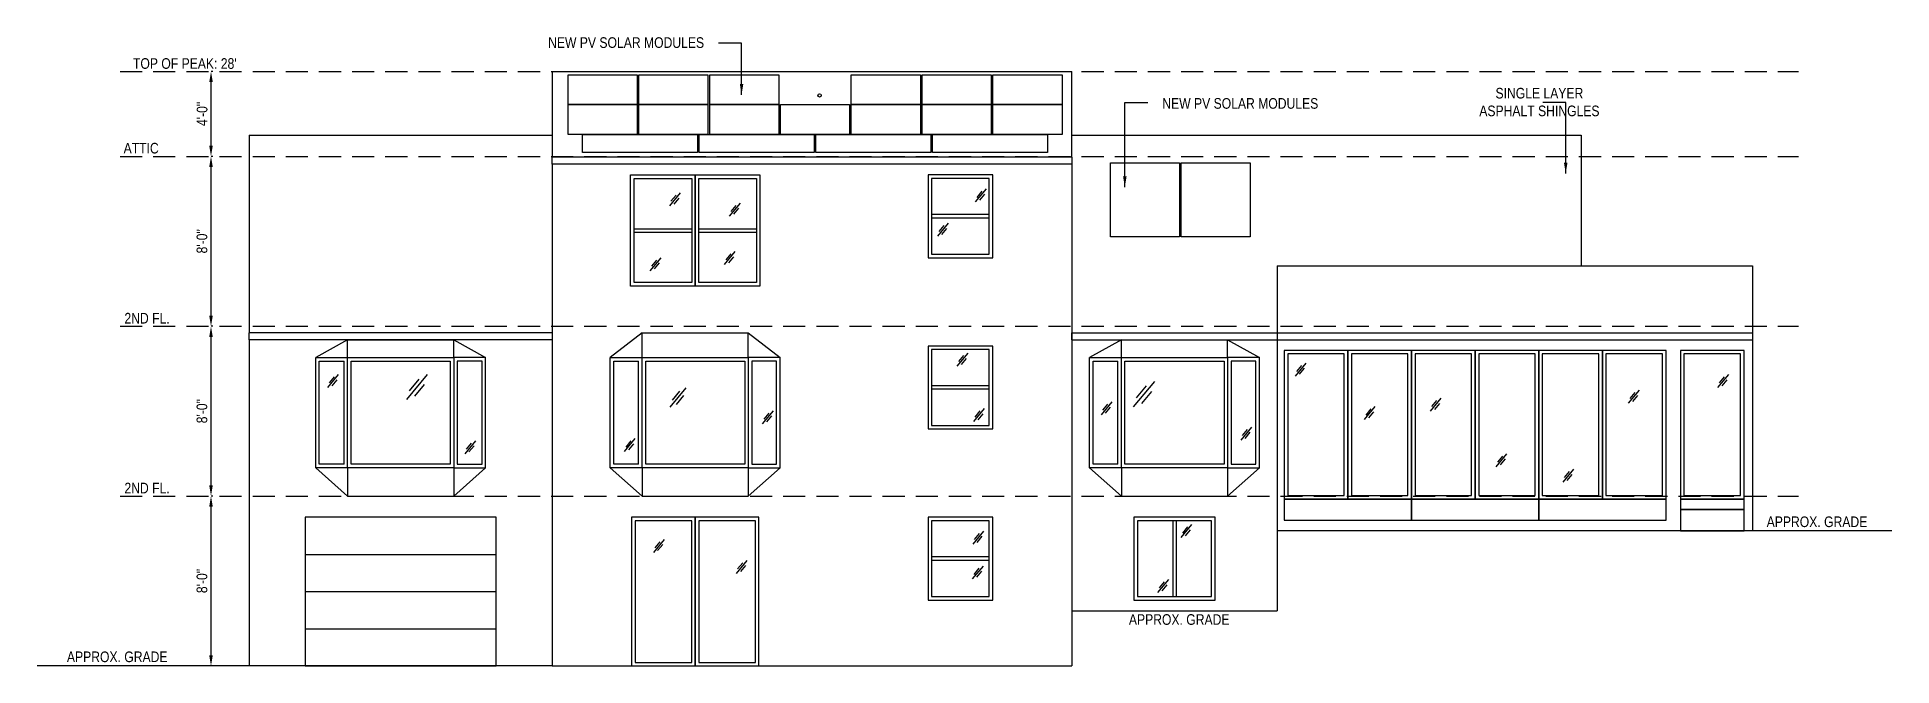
# Model space of a CAD drawing. Header units: feet. Extents: x -13431 to 20448, y 10370 to 29871.
# Drawn here: x 19399 to 20448, y 14327 to 14683 of the extents above; entities that cross this region are included whole.
import ezdxf

# ---------------------------------------------------------------- set-up
doc = ezdxf.new("R2010")
doc.units = ezdxf.units.FT
doc.header["$MEASUREMENT"] = 0
doc.linetypes.add('HIDDEN', pattern=[0.375, 0.25, -0.125])
doc.layers.add('Z - HANWAH 250 HATCH', color=9, linetype='Continuous')
doc.styles.add('1QUATER', font='technic_.ttf', dxfattribs={"height": 6})
doc.dimstyles.new('1QUATER', dxfattribs={"dimscale": 0, "dimtxt": 6, "dimasz": 6, "dimexe": 0, "dimexo": 1, "dimgap": 2, "dimtad": 1, "dimdec": 4, "dimzin": 3, "dimdsep": 46, "dimlunit": 4, "dimtxsty": '1QUATER', "dimcen": 6, "dimclrd": 1, "dimclre": 1, "dimclrt": 7, "dimadec": 0, "dimazin": 0, "dimtfac": 1, "dimtdec": 4, "dimtofl": 0, "dimtmove": 2, "dimatfit": 3, "dimfxl": 1, "dimfrac": 2, "dimtolj": 1, "dimtzin": 0, "dimarcsym": 1})

msp = doc.modelspace()

# ---------------------------------------------------------------- texts
at = {"color": 7, "char_height": 6, "attachment_point": 5, "style": '1QUATER'}
for s, insert in [('\\A1;NEW PV SOLAR MODULES', (19732.22753, 14679.3933)), ("\\A1;TOP OF PEAK: 28'", (19482.68361, 14667.56886)), ('\\A1;SINGLE LAYER \\PASPHALT SHINGLES', (20248.68793, 14645.787)), ('\\A1;NEW PV SOLAR MODULES', (20079.55051, 14645.00546)), ('\\A1;ATTIC', (19458.00679, 14619.71935)), ('\\A1;2ND FL.', (19461.33434, 14523.64097)), ('\\A1;2ND FL.', (19461.33434, 14427.64097)), ('\\A1;APPROX. GRADE', (20405.65918, 14408.54834)), ('\\A1;APPROX. GRADE', (20044.99362, 14353.29895)), ('\\A1;APPROX. GRADE', (19444.45847, 14332.22987))]:
    msp.add_mtext(s, dxfattribs=dict(at, insert=insert))

# ---------------------------------------------------------------- blocks, each defined once
blk = doc.blocks.new('*D102')
at = {"color": 1, "lineweight": -2, "transparency": 16777216}
for p, q in [((19498.5, 14423.1), (19497.5, 14423.1)), ((19497.5, 14333.1), (19497.5, 14417.1)), ((19498.5, 14327.1), (19497.5, 14327.1))]:
    blk.add_line(p, q, dxfattribs=at)
at = {"color": 1, "transparency": 16777216}
for points in [[(19496.5, 14417.1), (19498.5, 14417.1), (19497.5, 14423.1)], [(19496.5, 14333.1), (19498.5, 14333.1), (19497.5, 14327.1)]]:
    blk.add_solid(points, dxfattribs=at)
at = {"layer": 'Defpoints', "color": 0, "transparency": 16777216}
for p in [(19497.5, 14423.1), (19497.5, 14423.1), (19497.5, 14327.1)]:
    blk.add_point(p, dxfattribs=at)
at = {"color": 7, "transparency": 16777216, "insert": (19492.4, 14375.1), "char_height": 6, "attachment_point": 5, "rotation": 90, "style": '1QUATER'}
blk.add_mtext('\\A1;8\'-0"', dxfattribs=at)
blk = doc.blocks.new('*D98')
at = {"color": 1, "lineweight": -2, "transparency": 16777216}
for p, q in [((19498.5, 14519.1), (19497.5, 14519.1)), ((19497.5, 14429.1), (19497.5, 14513.1)), ((19498.5, 14423.1), (19497.5, 14423.1))]:
    blk.add_line(p, q, dxfattribs=at)
at = {"color": 1, "transparency": 16777216}
for points in [[(19496.5, 14513.1), (19498.5, 14513.1), (19497.5, 14519.1)], [(19496.5, 14429.1), (19498.5, 14429.1), (19497.5, 14423.1)]]:
    blk.add_solid(points, dxfattribs=at)
at = {"layer": 'Defpoints', "color": 0, "transparency": 16777216}
for p in [(19497.5, 14519.1), (19497.5, 14519.1), (19497.5, 14423.1)]:
    blk.add_point(p, dxfattribs=at)
at = {"color": 7, "transparency": 16777216, "insert": (19492.4, 14471.1), "char_height": 6, "attachment_point": 5, "rotation": 90, "style": '1QUATER'}
blk.add_mtext('\\A1;8\'-0"', dxfattribs=at)
blk = doc.blocks.new('*D99')
at = {"color": 1, "lineweight": -2, "transparency": 16777216}
for p, q in [((19498.5, 14615.1), (19497.5, 14615.1)), ((19497.5, 14525.1), (19497.5, 14609.1)), ((19498.5, 14519.1), (19497.5, 14519.1))]:
    blk.add_line(p, q, dxfattribs=at)
at = {"color": 1, "transparency": 16777216}
for points in [[(19496.5, 14609.1), (19498.5, 14609.1), (19497.5, 14615.1)], [(19496.5, 14525.1), (19498.5, 14525.1), (19497.5, 14519.1)]]:
    blk.add_solid(points, dxfattribs=at)
at = {"layer": 'Defpoints', "color": 0, "transparency": 16777216}
for p in [(19497.5, 14615.1), (19497.5, 14615.1), (19497.5, 14519.1)]:
    blk.add_point(p, dxfattribs=at)
at = {"color": 7, "transparency": 16777216, "insert": (19492.4, 14567.1), "char_height": 6, "attachment_point": 5, "rotation": 90, "style": '1QUATER'}
blk.add_mtext('\\A1;8\'-0"', dxfattribs=at)
blk = doc.blocks.new('*D100')
at = {"color": 1, "lineweight": -2, "transparency": 16777216}
for p, q in [((19498.5, 14663.1), (19497.5, 14663.1)), ((19497.5, 14621.1), (19497.5, 14657.1)), ((19498.5, 14615.1), (19497.5, 14615.1))]:
    blk.add_line(p, q, dxfattribs=at)
at = {"color": 1, "transparency": 16777216}
for points in [[(19496.5, 14657.1), (19498.5, 14657.1), (19497.5, 14663.1)], [(19496.5, 14621.1), (19498.5, 14621.1), (19497.5, 14615.1)]]:
    blk.add_solid(points, dxfattribs=at)
at = {"layer": 'Defpoints', "color": 0, "transparency": 16777216}
for p in [(19497.5, 14663.1), (19497.5, 14663.1), (19497.5, 14615.1)]:
    blk.add_point(p, dxfattribs=at)
at = {"color": 7, "transparency": 16777216, "insert": (19492.5, 14639.1), "char_height": 6, "attachment_point": 5, "rotation": 90, "style": '1QUATER'}
blk.add_mtext('\\A1;4\'-0"', dxfattribs=at)

# ---------------------------------------------------------------- dimensions: what is measured, and where the dimension line sits
at = {"color": 1}
for base, p1, p2, picture, middle in [((19497.51159, 14663.13412), (19497.51159, 14615.13412), (19497.51159, 14663.13412), '*D100', (19492.45895, 14639.13412)), ((19497.51159, 14615.13412), (19497.51159, 14519.13412), (19497.51159, 14615.13412), '*D99', (19492.4458, 14567.13412)), ((19497.51159, 14519.13412), (19497.51159, 14423.13412), (19497.51159, 14519.13412), '*D98', (19492.4458, 14471.13412)), ((19497.51159, 14423.13412), (19497.51159, 14327.13412), (19497.51159, 14423.13412), '*D102', (19492.4458, 14375.13412))]:
    dim = msp.add_linear_dim(base=base, p1=p1, p2=p2, angle=90, dimstyle='1QUATER', override={"dimscale": 1}, dxfattribs=at)
    dim.commit()
    dim.dimension.update_dxf_attribs({"geometry": picture, "text_midpoint": middle})

# ---------------------------------------------------------------- linework, layer by layer
at = {"color": 1, "linetype": 'HIDDEN', "ltscale": 50}
for p, q in [((19446.06329, 14663.13412), (20395.26625, 14663.13412)), ((19446.06329, 14615.13412), (20395.26625, 14615.13412)), ((19446.06329, 14519.13412), (20395.26625, 14519.13412)), ((19446.06329, 14423.13412), (20395.26625, 14423.13412))]:
    msp.add_line(p, q, dxfattribs=at)
at = {"color": 4}
for p, q in [((19690.34722, 14663.13412), (19984.34722, 14663.13412)), ((19690.34722, 14663.13412), (19690.34722, 14614.63532)), ((19984.34722, 14614.63532), (19984.34722, 14663.13412)), ((19519.15432, 14627.13412), (19690.34722, 14627.13412)), ((19519.15432, 14627.13412), (19519.15432, 14515.45259)), ((19984.34722, 14627.13412), (20272.34722, 14627.13412)), ((20272.34722, 14627.13412), (20272.34722, 14553.29336)), ((19937.6028, 14582.21315), (19905.00207, 14582.21315)), ((19937.6028, 14580.21315), (19905.00207, 14580.21315)), ((19736.71033, 14574.20605), (19769.31106, 14574.20605)), ((19736.71033, 14572.20605), (19769.31106, 14572.20605)), ((19773.31106, 14574.20605), (19805.9118, 14574.20605)), ((19773.31106, 14572.20605), (19805.9118, 14572.20605)), ((19558.75077, 14441.13412), (19558.75077, 14499.45259)), ((19558.75077, 14499.45259), (19572.75077, 14499.45259)), ((19572.75077, 14441.13412), (19572.75077, 14499.45259)), ((19636.75077, 14499.45259), (19636.75077, 14441.13412)), ((19650.75077, 14499.45259), (19636.75077, 14499.45259)), ((19650.75077, 14441.13412), (19650.75077, 14499.45259)), ((19725.31106, 14441.13412), (19725.31106, 14499.45259)), ((19725.31106, 14499.45259), (19739.31106, 14499.45259)), ((19739.31106, 14441.13412), (19739.31106, 14499.45259)), ((19803.31106, 14499.45259), (19803.31106, 14441.13412)), ((19817.31106, 14499.45259), (19803.31106, 14499.45259)), ((19817.31106, 14441.13412), (19817.31106, 14499.45259)), ((19996.34722, 14441.13412), (19996.34722, 14499.45259)), ((19996.34722, 14499.45259), (20010.34722, 14499.45259)), ((20010.34722, 14441.13412), (20010.34722, 14499.45259)), ((20074.34722, 14499.45259), (20074.34722, 14441.13412)), ((20088.34722, 14499.45259), (20074.34722, 14499.45259)), ((20088.34722, 14441.13412), (20088.34722, 14499.45259)), ((19937.6028, 14485.46255), (19905.00207, 14485.46255)), ((19937.6028, 14483.46255), (19905.00207, 14483.46255)), ((19572.75077, 14441.13412), (19558.75077, 14441.13412)), ((19636.75077, 14441.13412), (19650.75077, 14441.13412)), ((19739.31106, 14441.13412), (19725.31106, 14441.13412)), ((19803.31106, 14441.13412), (19817.31106, 14441.13412)), ((20010.34722, 14441.13412), (19996.34722, 14441.13412)), ((20074.34722, 14441.13412), (20088.34722, 14441.13412)), ((20041.34722, 14409.13412), (20041.34722, 14366.28978)), ((20043.34722, 14409.13412), (20043.34722, 14366.28978)), ((19550.75077, 14390.13412), (19658.75077, 14390.13412)), ((19937.6028, 14388.71195), (19905.00207, 14388.71195)), ((19937.6028, 14386.71195), (19905.00207, 14386.71195)), ((19550.75077, 14369.13412), (19658.75077, 14369.13412)), ((19550.75077, 14348.13412), (19658.75077, 14348.13412))]:
    msp.add_line(p, q, dxfattribs=at)
at = {"color": 1}
for p, q in [((19984.34722, 14614.63532), (19690.34722, 14614.63532)), ((19690.34722, 14610.63532), (19690.34722, 14614.63532)), ((19984.34722, 14614.63532), (19984.34722, 14610.63532)), ((19984.34722, 14610.63532), (19690.34722, 14610.63532)), ((19690.34722, 14610.63532), (19690.34722, 14327.13412)), ((19984.34722, 14610.63532), (19984.34722, 14327.13412)), ((20100.34722, 14553.29336), (20100.34722, 14515.45259)), ((20100.34722, 14553.29336), (20369.14417, 14553.29336)), ((20369.14417, 14553.29336), (20369.14417, 14515.45259)), ((19690.34722, 14515.45259), (19519.15432, 14515.45259)), ((19519.15432, 14511.45259), (19519.15432, 14515.45259)), ((19690.34722, 14511.45259), (19519.15432, 14511.45259)), ((19519.15432, 14511.45259), (19519.15432, 14327.13412)), ((19574.75077, 14511.45259), (19556.75077, 14501.45259)), ((19574.75077, 14501.45259), (19574.75077, 14511.45259)), ((19634.75077, 14501.45259), (19634.75077, 14511.45259)), ((19634.75077, 14511.45259), (19652.75077, 14501.45259)), ((19741.31106, 14515.45259), (19723.31106, 14501.45259)), ((19741.31106, 14501.45259), (19741.31106, 14515.45259)), ((19741.31106, 14515.45259), (19801.31106, 14515.45259)), ((19801.31106, 14501.45259), (19801.31106, 14515.45259)), ((19801.31106, 14515.45259), (19819.31106, 14501.45259)), ((19984.34722, 14515.45259), (20100.34722, 14515.45259)), ((19984.34722, 14511.45259), (19984.34722, 14515.45259)), ((19984.34722, 14511.45259), (20100.34722, 14511.45259)), ((20012.34722, 14511.45259), (19994.34722, 14501.45259)), ((20012.34722, 14501.45259), (20012.34722, 14511.45259)), ((20012.34722, 14511.45259), (20072.34722, 14511.45259)), ((20072.34722, 14501.45259), (20072.34722, 14511.45259)), ((20072.34722, 14511.45259), (20090.34722, 14501.45259)), ((19556.75077, 14439.13412), (19556.75077, 14501.45259)), ((19556.75077, 14501.45259), (19574.75077, 14501.45259)), ((19652.75077, 14501.45259), (19634.75077, 14501.45259)), ((19652.75077, 14439.13412), (19652.75077, 14501.45259)), ((19723.31106, 14439.13412), (19723.31106, 14501.45259)), ((19723.31106, 14501.45259), (19741.31106, 14501.45259)), ((19819.31106, 14501.45259), (19801.31106, 14501.45259)), ((19819.31106, 14439.13412), (19819.31106, 14501.45259)), ((19994.34722, 14439.13412), (19994.34722, 14501.45259)), ((19994.34722, 14501.45259), (20012.34722, 14501.45259)), ((20090.34722, 14501.45259), (20072.34722, 14501.45259)), ((20090.34722, 14439.13412), (20090.34722, 14501.45259)), ((19574.75077, 14439.13412), (19556.75077, 14439.13412)), ((19556.75077, 14439.13412), (19574.75077, 14423.13412)), ((19574.75077, 14439.13412), (19574.75077, 14423.13412)), ((19634.75077, 14439.13412), (19634.75077, 14423.13412)), ((19634.75077, 14439.13412), (19652.75077, 14439.13412)), ((19652.75077, 14439.13412), (19634.75077, 14423.13412)), ((19741.31106, 14439.13412), (19723.31106, 14439.13412)), ((19723.31106, 14439.13412), (19741.31106, 14423.13412)), ((19741.31106, 14439.13412), (19741.31106, 14423.13412)), ((19801.31106, 14439.13412), (19801.31106, 14423.13412)), ((19801.31106, 14439.13412), (19819.31106, 14439.13412)), ((19819.31106, 14439.13412), (19801.31106, 14423.13412)), ((20012.34722, 14439.13412), (19994.34722, 14439.13412)), ((19994.34722, 14439.13412), (20012.34722, 14423.13412)), ((20012.34722, 14439.13412), (20012.34722, 14423.13412)), ((20072.34722, 14439.13412), (20072.34722, 14423.13412)), ((20072.34722, 14439.13412), (20090.34722, 14439.13412)), ((20090.34722, 14439.13412), (20072.34722, 14423.13412)), ((19574.75077, 14423.13412), (19634.75077, 14423.13412)), ((19741.31106, 14423.13412), (19801.31106, 14423.13412)), ((20012.34722, 14423.13412), (20072.34722, 14423.13412)), ((20100.34722, 14403.45259), (20100.34722, 14358.28978))]:
    msp.add_line(p, q, dxfattribs=at)
at = {"color": 9}
for p, q in [((19762.85268, 14594.47062), (19756.76753, 14587.1439)), ((19760.44735, 14593.1598), (19757.60464, 14589.73709)), ((19761.978, 14591.55769), (19759.13529, 14588.13498)), ((19935.77771, 14596.68011), (19929.69256, 14589.35339)), ((19933.37238, 14595.36929), (19930.52967, 14591.94658)), ((19934.90303, 14593.76719), (19932.06033, 14590.34448)), ((19796.66174, 14588.73631), (19790.57658, 14581.40959)), ((19794.2564, 14587.42549), (19791.41369, 14584.00278)), ((19795.78706, 14585.82338), (19792.94435, 14582.40067)), ((19914.33109, 14577.29843), (19908.24593, 14569.97171)), ((19911.92575, 14575.98761), (19909.08305, 14572.5649)), ((19913.45641, 14574.3855), (19910.6137, 14570.96279)), ((19793.79311, 14561.29362), (19787.70796, 14553.9669)), ((19791.38778, 14559.9828), (19788.54507, 14556.56009)), ((19792.91843, 14558.38069), (19790.07572, 14554.95798)), ((19751.78789, 14557.81208), (19745.70273, 14550.48536)), ((19749.38255, 14556.50126), (19746.53984, 14553.07855)), ((19750.91321, 14554.89915), (19748.0705, 14551.47644)), ((19925.38426, 14503.83888), (19919.29911, 14496.51216)), ((19922.97893, 14502.52807), (19920.13622, 14499.10536)), ((19924.50958, 14500.92596), (19921.66687, 14497.50325)), ((20116.58102, 14498.298), (20110.49586, 14490.97128)), ((20114.17569, 14496.98718), (20111.33298, 14493.56447)), ((19569.47436, 14491.79277), (19563.3892, 14484.46605)), ((19567.06902, 14490.48195), (19564.22632, 14487.05924)), ((19568.59968, 14488.87985), (19565.75697, 14485.45714)), ((19619.73106, 14491.79277), (19608.00475, 14477.67392)), ((19615.09589, 14489.26678), (19609.61789, 14482.6711)), ((19618.04552, 14486.17946), (19612.56752, 14479.58378)), ((20030.99725, 14487.94839), (20019.05257, 14473.56662)), ((20026.27577, 14485.37536), (20020.69576, 14478.65685)), ((20115.70634, 14495.38507), (20112.86363, 14491.96236)), ((20355.57104, 14491.79277), (20349.48589, 14484.46605)), ((20353.16571, 14490.48195), (20350.323, 14487.05924)), ((20354.69636, 14488.87985), (20351.85366, 14485.45714)), ((19766.03202, 14484.31399), (19756.96833, 14473.40102)), ((19762.44933, 14482.36156), (19758.21519, 14477.26351)), ((19764.72921, 14479.97525), (19760.49506, 14474.87721)), ((20006.90537, 14476.31983), (20000.82021, 14468.99311)), ((20004.50003, 14475.00902), (20001.65733, 14471.58631)), ((20029.28032, 14482.23054), (20023.70031, 14475.51204)), ((20192.99983, 14478.42707), (20186.91467, 14471.10035)), ((20190.5945, 14477.11625), (20187.75179, 14473.69354)), ((20192.12515, 14475.51414), (20189.28244, 14472.09143)), ((20305.04213, 14482.90854), (20298.95698, 14475.58182)), ((20302.6368, 14481.59772), (20299.79409, 14478.17501)), ((20304.16745, 14479.99561), (20301.32474, 14476.5729)), ((19815.30381, 14471.34764), (19809.21866, 14464.02092)), ((19812.89848, 14470.03682), (19810.05577, 14466.61411)), ((19814.42913, 14468.43471), (19811.58643, 14465.012)), ((19934.75912, 14472.52012), (19928.67397, 14465.1934)), ((19932.35379, 14471.2093), (19929.51108, 14467.78659)), ((19933.88444, 14469.60719), (19931.04174, 14466.18448)), ((20006.03069, 14473.40691), (20003.18798, 14469.9842)), ((20155.72234, 14473.66633), (20149.63719, 14466.33961)), ((20153.31701, 14472.35551), (20150.4743, 14468.9328)), ((20154.84766, 14470.7534), (20152.00495, 14467.33069)), ((19647.10402, 14454.39515), (19641.01886, 14447.06843)), ((19737.23558, 14455.57834), (19731.15043, 14448.25162)), ((19734.83025, 14454.26752), (19731.98754, 14450.84481)), ((20085.88181, 14462.08566), (20079.79665, 14454.75894)), ((20083.47648, 14460.77484), (20080.63377, 14457.35213)), ((20085.00713, 14459.17273), (20082.16442, 14455.75002)), ((19644.69868, 14453.08433), (19641.85598, 14449.66162)), ((19646.22934, 14451.48222), (19643.38663, 14448.05951)), ((19736.3609, 14452.66542), (19733.5182, 14449.2427)), ((20230.15641, 14447.02138), (20224.07126, 14439.69466)), ((20227.75108, 14445.71056), (20224.90837, 14442.28785)), ((20229.28173, 14444.10845), (20226.43902, 14440.68574)), ((20267.96896, 14438.27126), (20261.8838, 14430.94454)), ((20265.56362, 14436.96045), (20262.72091, 14433.53774)), ((20267.09428, 14435.35834), (20264.25157, 14431.93563)), ((19934.30682, 14403.29964), (19928.22167, 14395.97292)), ((19931.90149, 14401.98882), (19929.05878, 14398.56611)), ((20052.02891, 14406.97485), (20045.94376, 14399.64813)), ((20049.62358, 14405.66403), (20046.78087, 14402.24132)), ((20051.15423, 14404.06193), (20048.31152, 14400.63922)), ((19753.78965, 14398.61692), (19747.70449, 14391.2902)), ((19751.38431, 14397.3061), (19748.5416, 14393.88339)), ((19752.91497, 14395.70399), (19750.07226, 14392.28128)), ((19933.43214, 14400.38671), (19930.58944, 14396.964)), ((19800.55464, 14386.73973), (19794.46949, 14379.41301)), ((19798.14931, 14385.42892), (19795.3066, 14382.00621)), ((19799.67997, 14383.82681), (19796.83726, 14380.4041)), ((19934.10135, 14383.58678), (19928.01619, 14376.26006)), ((19931.69601, 14382.27596), (19928.8533, 14378.85325)), ((19933.22667, 14380.67385), (19930.38396, 14377.25114)), ((20038.87703, 14375.95187), (20032.79187, 14368.62515)), ((20036.47169, 14374.64105), (20033.62899, 14371.21834)), ((20038.00235, 14373.03894), (20035.15964, 14369.61623))]:
    msp.add_line(p, q, dxfattribs=at)
at = {"color": 3}
for p, q in [((19574.75077, 14511.45259), (19634.75077, 14511.45259)), ((19690.34722, 14515.45259), (19690.34722, 14511.45259)), ((20100.34722, 14515.45259), (20369.14417, 14515.45259)), ((20100.34722, 14515.45259), (20100.34722, 14511.45259)), ((20100.34722, 14511.45259), (20369.14417, 14511.45259)), ((20100.34722, 14511.45259), (20100.34722, 14403.45259)), ((20369.14417, 14515.45259), (20369.14417, 14511.45259)), ((20369.14417, 14511.45259), (20369.14417, 14403.45259))]:
    msp.add_line(p, q, dxfattribs=at)
at = {"color": 5}
for p, q in [((20448.02668, 14403.45259), (20100.34722, 14403.45259)), ((19984.34722, 14358.28978), (20100.34722, 14358.28978)), ((19690.34722, 14327.13412), (19399.15432, 14327.13412)), ((19690.34722, 14327.13412), (19984.34722, 14327.13412))]:
    msp.add_line(p, q, dxfattribs=at)
at = {"color": 1}
for points in [[(19771.31106, 14541.77679), (19734.71033, 14541.77679), (19734.71033, 14604.63532), (19771.31106, 14604.63532)], [(19807.9118, 14541.77679), (19771.31106, 14541.77679), (19771.31106, 14604.63532), (19807.9118, 14604.63532)], [(19903.00207, 14557.79098), (19939.6028, 14557.79098), (19939.6028, 14604.63532), (19903.00207, 14604.63532)], [(19903.00207, 14461.04038), (19939.6028, 14461.04038), (19939.6028, 14507.88472), (19903.00207, 14507.88472)], [(19574.75077, 14501.45259), (19634.75077, 14501.45259), (19634.75077, 14439.13412), (19574.75077, 14439.13412)], [(19741.31106, 14501.45259), (19801.31106, 14501.45259), (19801.31106, 14439.13412), (19741.31106, 14439.13412)], [(20012.34722, 14501.45259), (20072.34722, 14501.45259), (20072.34722, 14439.13412), (20012.34722, 14439.13412)], [(20104.34722, 14421.45259), (20140.34722, 14421.45259), (20140.34722, 14505.45259), (20104.34722, 14505.45259)], [(20140.34722, 14421.45259), (20176.34722, 14421.45259), (20176.34722, 14505.45259), (20140.34722, 14505.45259)], [(20176.34722, 14421.45259), (20212.34722, 14421.45259), (20212.34722, 14505.45259), (20176.34722, 14505.45259)], [(20212.34722, 14421.45259), (20248.34722, 14421.45259), (20248.34722, 14505.45259), (20212.34722, 14505.45259)], [(20248.34722, 14421.45259), (20284.34722, 14421.45259), (20284.34722, 14505.45259), (20248.34722, 14505.45259)], [(20284.34722, 14421.45259), (20320.34722, 14421.45259), (20320.34722, 14505.45259), (20284.34722, 14505.45259)], [(20328.42041, 14421.45259), (20364.42041, 14421.45259), (20364.42041, 14505.45259), (20328.42041, 14505.45259)], [(20104.34722, 14409.45259), (20176.34722, 14409.45259), (20176.34722, 14421.45259), (20104.34722, 14421.45259)], [(20176.34722, 14409.45259), (20248.34722, 14409.45259), (20248.34722, 14421.45259), (20176.34722, 14421.45259)], [(20248.34722, 14409.45259), (20320.34722, 14409.45259), (20320.34722, 14421.45259), (20248.34722, 14421.45259)], [(20328.42041, 14415.45259), (20364.42041, 14415.45259), (20364.42041, 14421.45259), (20328.42041, 14421.45259)], [(20328.42041, 14403.45259), (20364.42041, 14403.45259), (20364.42041, 14415.45259), (20328.42041, 14415.45259)], [(19550.75077, 14327.13412), (19658.75077, 14327.13412), (19658.75077, 14411.13412), (19550.75077, 14411.13412)], [(19735.31106, 14327.13412), (19771.31106, 14327.13412), (19771.31106, 14411.13412), (19735.31106, 14411.13412)], [(19771.31106, 14327.13412), (19807.31106, 14327.13412), (19807.31106, 14411.13412), (19771.31106, 14411.13412)], [(19903.00207, 14364.28978), (19939.6028, 14364.28978), (19939.6028, 14411.13412), (19903.00207, 14411.13412)], [(20019.3625, 14364.28978), (20065.33194, 14364.28978), (20065.33194, 14411.13412), (20019.3625, 14411.13412)]]:
    msp.add_lwpolyline(points, close=True, dxfattribs=at)
at = {"color": 4}
for points in [[(19769.31106, 14543.77679), (19736.71033, 14543.77679), (19736.71033, 14602.63532), (19769.31106, 14602.63532)], [(19805.9118, 14543.77679), (19773.31106, 14543.77679), (19773.31106, 14602.63532), (19805.9118, 14602.63532)], [(19905.00207, 14559.79098), (19937.6028, 14559.79098), (19937.6028, 14602.63532), (19905.00207, 14602.63532)], [(19576.75077, 14499.45259), (19632.75077, 14499.45259), (19632.75077, 14441.13412), (19576.75077, 14441.13412)], [(19743.31106, 14499.45259), (19799.31106, 14499.45259), (19799.31106, 14441.13412), (19743.31106, 14441.13412)], [(19905.00207, 14463.04038), (19937.6028, 14463.04038), (19937.6028, 14505.88472), (19905.00207, 14505.88472)], [(20014.34722, 14499.45259), (20070.34722, 14499.45259), (20070.34722, 14441.13412), (20014.34722, 14441.13412)], [(20106.34722, 14423.45259), (20138.34722, 14423.45259), (20138.34722, 14503.45259), (20106.34722, 14503.45259)], [(20142.34722, 14423.45259), (20174.34722, 14423.45259), (20174.34722, 14503.45259), (20142.34722, 14503.45259)], [(20178.34722, 14423.45259), (20210.34722, 14423.45259), (20210.34722, 14503.45259), (20178.34722, 14503.45259)], [(20214.34722, 14423.45259), (20246.34722, 14423.45259), (20246.34722, 14503.45259), (20214.34722, 14503.45259)], [(20250.34722, 14423.45259), (20282.34722, 14423.45259), (20282.34722, 14503.45259), (20250.34722, 14503.45259)], [(20286.34722, 14423.45259), (20318.34722, 14423.45259), (20318.34722, 14503.45259), (20286.34722, 14503.45259)], [(20330.42041, 14423.45259), (20362.42041, 14423.45259), (20362.42041, 14503.45259), (20330.42041, 14503.45259)], [(19737.31106, 14329.13412), (19769.31106, 14329.13412), (19769.31106, 14409.13412), (19737.31106, 14409.13412)], [(19773.31106, 14329.13412), (19805.31106, 14329.13412), (19805.31106, 14409.13412), (19773.31106, 14409.13412)], [(19905.00207, 14366.28978), (19937.6028, 14366.28978), (19937.6028, 14409.13412), (19905.00207, 14409.13412)], [(20021.3625, 14366.28978), (20063.33194, 14366.28978), (20063.33194, 14409.13412), (20021.3625, 14409.13412)]]:
    msp.add_lwpolyline(points, close=True, dxfattribs=at)
msp.add_circle((19841.60819, 14649.59469), 0.93752, dxfattribs=at)
at = {"layer": 'Z - HANWAH 250 HATCH', "color": 10, "linetype": 'Continuous', "flags": 128}
for points in [[(19738.43549, 14644.44743), (19699.38549, 14644.44743), (19699.38549, 14661.25773), (19738.43549, 14661.25773)], [(19778.48549, 14644.44743), (19739.43549, 14644.44743), (19739.43549, 14661.25773), (19778.48549, 14661.25773)], [(19818.53549, 14644.44743), (19779.48549, 14644.44743), (19779.48549, 14661.25773), (19818.53549, 14661.25773)], [(19898.63549, 14644.44743), (19859.58549, 14644.44743), (19859.58549, 14661.25773), (19898.63549, 14661.25773)], [(19938.68549, 14644.44743), (19899.63549, 14644.44743), (19899.63549, 14661.25773), (19938.68549, 14661.25773)], [(19978.73549, 14644.44743), (19939.68549, 14644.44743), (19939.68549, 14661.25773), (19978.73549, 14661.25773)], [(19738.43549, 14627.57243), (19699.38549, 14627.57243), (19699.38549, 14644.38273), (19738.43549, 14644.38273)], [(19778.48549, 14627.57243), (19739.43549, 14627.57243), (19739.43549, 14644.38273), (19778.48549, 14644.38273)], [(19818.53549, 14627.57243), (19779.48549, 14627.57243), (19779.48549, 14644.38273), (19818.53549, 14644.38273)], [(19858.58549, 14627.57243), (19819.53549, 14627.57243), (19819.53549, 14644.38273), (19858.58549, 14644.38273)], [(19898.63549, 14627.57243), (19859.58549, 14627.57243), (19859.58549, 14644.38273), (19898.63549, 14644.38273)], [(19938.68549, 14627.57243), (19899.63549, 14627.57243), (19899.63549, 14644.38273), (19938.68549, 14644.38273)], [(19978.73549, 14627.57243), (19939.68549, 14627.57243), (19939.68549, 14644.38273), (19978.73549, 14644.38273)], [(19707.6561, 14617.40084), (19707.6561, 14627.50773), (19772.6061, 14627.50773), (19772.6061, 14617.40084)], [(19773.6061, 14617.40084), (19773.6061, 14627.50773), (19838.5561, 14627.50773), (19838.5561, 14617.40084)], [(19839.5561, 14617.40084), (19839.5561, 14627.50773), (19904.5061, 14627.50773), (19904.5061, 14617.40084)], [(19905.5061, 14617.40084), (19905.5061, 14627.50773), (19970.4561, 14627.50773), (19970.4561, 14617.40084)], [(20045.11079, 14569.65037), (20006.06079, 14569.65037), (20006.06079, 14611.39942), (20045.11079, 14611.39942)], [(20085.16079, 14569.65037), (20046.11079, 14569.65037), (20046.11079, 14611.39942), (20085.16079, 14611.39942)]]:
    msp.add_lwpolyline(points, close=True, dxfattribs=at)

msp.set_redraw_order([(e.dxf.handle, doc.entitydb.next_handle()) for e in msp.query("TEXT MTEXT ATTDEF DIMENSION ARC_DIMENSION")])  # texts and dimensions are drawn at this point

# ---------------------------------------------------------------- leaders
for points in [[(19797.52655, 14649.9817), (19797.52655, 14679.08215), (19784.5539, 14679.08215)], [(20014.25149, 14597.7538), (20014.25149, 14645.47585), (20027.22414, 14645.47585)], [(20263.57189, 14605.48854), (20263.57189, 14645.47585), (20250.59924, 14645.47585)]]:
    msp.add_leader(points, dimstyle='1QUATER', override={"dimscale": 1, "dimtad": 0})

doc.saveas('drawing.dxf')
